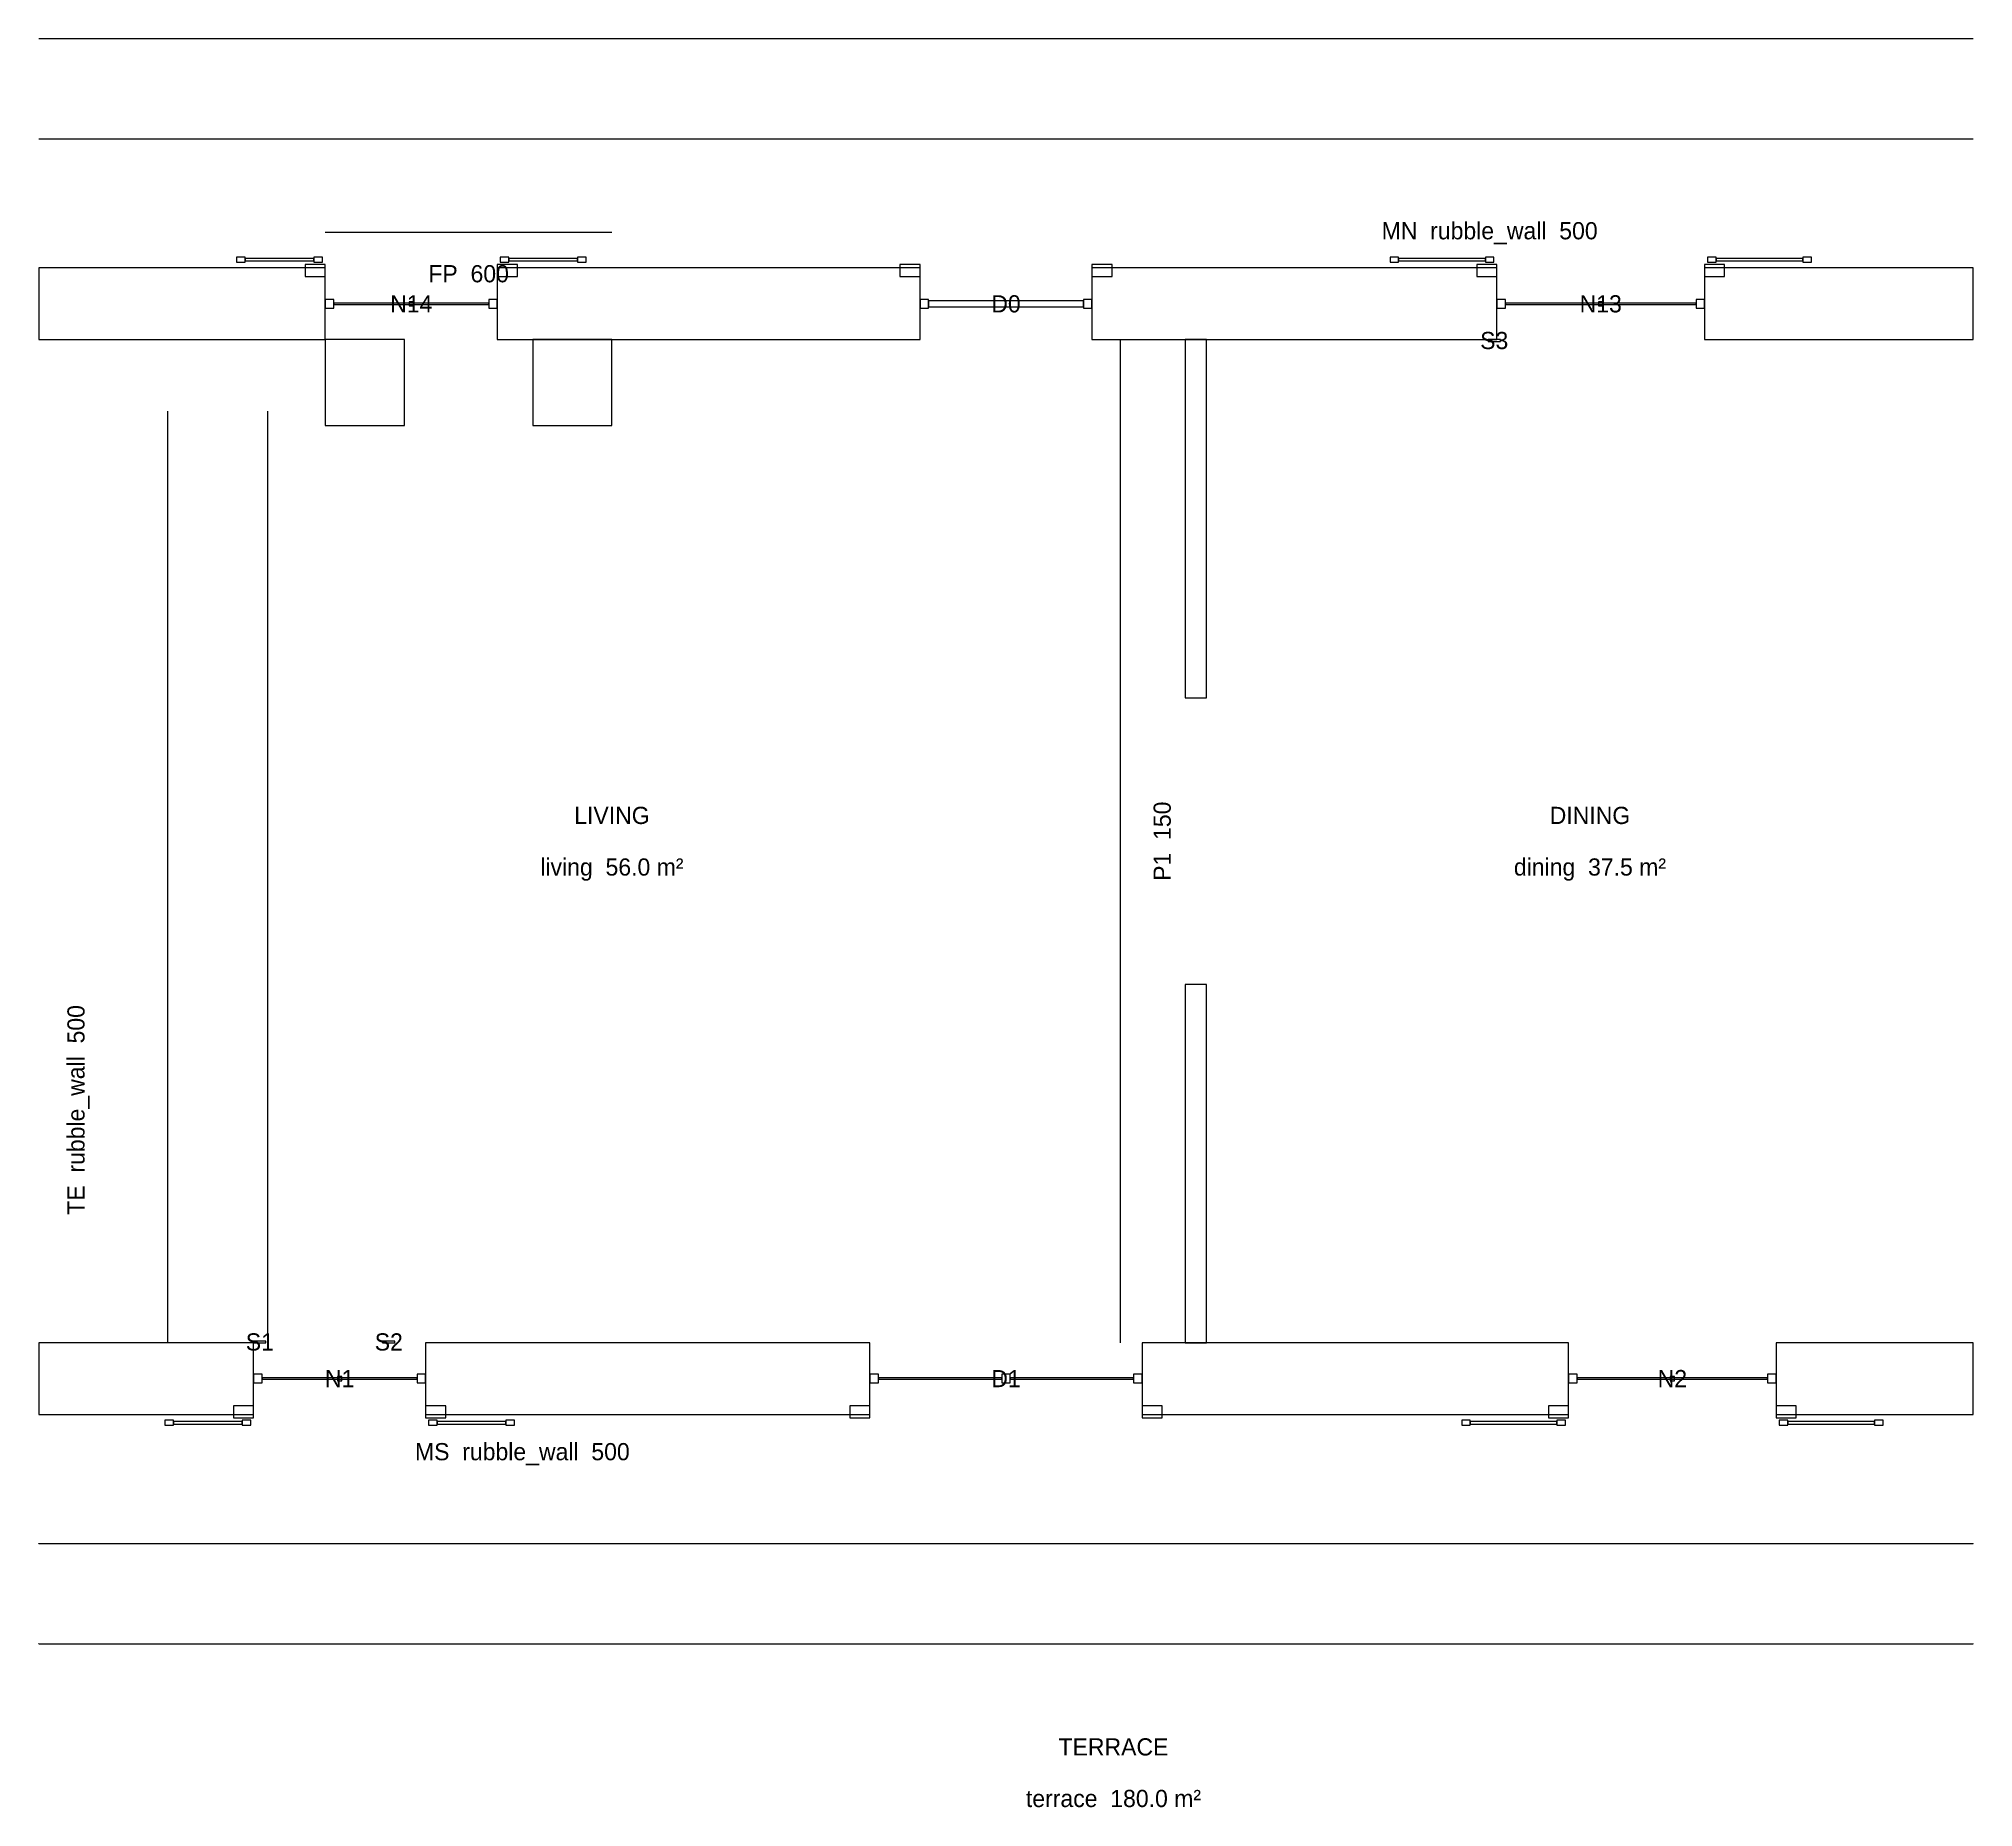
# Model space of a CAD drawing. Header units: millimetres. Extents: x -1600 to 32100, y -3362 to 9600.
# Drawn here: x 7500 to 21000, y -2742 to 9600 of the extents above; entities that cross this region are included whole.
import ezdxf
from ezdxf.enums import TextEntityAlignment as Align

# ---------------------------------------------------------------- set-up
doc = ezdxf.new("R2010")
doc.units = ezdxf.units.MM
for name, color, linetype in [('BELOW', 9, 'Continuous'), ('DIMS', 3, 'Continuous'), ('JOINERY', 8, 'Continuous'), ('OPENINGS', 4, 'Continuous'), ('TEXT', 2, 'Continuous'), ('WALLS', 7, 'Continuous')]:
    doc.layers.add(name, color=color, linetype=linetype)
doc.styles.add('OpenSansCondensed-Light', font='OpenSansCondensed-Light.ttf')
doc.dimstyles.new('EZDXF', dxfattribs={"dimtxt": 0.25, "dimasz": 0.175, "dimexe": 0.375, "dimexo": 0.125, "dimgap": 0.1, "dimtad": 1, "dimlfac": 100, "dimzin": 12, "dimdsep": 46, "dimtxsty": 'OpenSansCondensed-Light', "dimblk": 'ARCHTICK', "dimcen": 2.5, "dimazin": 3, "dimtfac": 0.5, "dimtmove": 2, "dimatfit": 3})

# ---------------------------------------------------------------- blocks, each defined once
blk = doc.blocks.new('_ARCHTICK')
at = {"color": 0, "linetype": 'BYBLOCK', "const_width": 0.15}
blk.add_lwpolyline([(-0.5, -0.5), (0.5, 0.5)], dxfattribs=at)

msp = doc.modelspace()

# ---------------------------------------------------------------- linework, layer by layer
at = {"layer": 'BELOW'}
for points in [[(17614, 7488), (17700, 7488), (17700, 7500), (17614, 7500)], [(9086, 512), (9000, 512), (9000, 500), (9086, 500)], [(9986, 512), (9900, 512), (9900, 500), (9986, 500)]]:
    msp.add_lwpolyline(points, close=True, dxfattribs=at)
at = {"layer": 'JOINERY'}
for points in [[(8880, 8040), (8940, 8040), (8940, 8075), (8880, 8075)], [(8940, 8049), (9420, 8049), (9420, 8067), (8940, 8067)], [(9360, 7940), (9500, 7940), (9500, 8025), (9360, 8025)], [(9420, 8040), (9480, 8040), (9480, 8075), (9420, 8075)], [(10700, 7940), (10840, 7940), (10840, 8025), (10700, 8025)], [(10720, 8040), (10780, 8040), (10780, 8075), (10720, 8075)], [(10780, 8049), (11260, 8049), (11260, 8067), (10780, 8067)], [(11260, 8040), (11320, 8040), (11320, 8075), (11260, 8075)], [(13510, 7940), (13650, 7940), (13650, 8025), (13510, 8025)], [(14850, 7940), (14990, 7940), (14990, 8025), (14850, 8025)], [(16930, 8040), (16990, 8040), (16990, 8075), (16930, 8075)], [(16990, 8049), (17595, 8049), (17595, 8067), (16990, 8067)], [(17535, 7940), (17675, 7940), (17675, 8025), (17535, 8025)], [(17595, 8040), (17655, 8040), (17655, 8075), (17595, 8075)], [(19125, 7940), (19265, 7940), (19265, 8025), (19125, 8025)], [(19145, 8040), (19205, 8040), (19205, 8075), (19145, 8075)], [(19205, 8049), (19810, 8049), (19810, 8067), (19205, 8067)], [(19810, 8040), (19870, 8040), (19870, 8075), (19810, 8075)], [(9000, 60), (8860, 60), (8860, -25), (9000, -25)], [(10340, 60), (10200, 60), (10200, -25), (10340, -25)], [(13300, 60), (13160, 60), (13160, -25), (13300, -25)], [(15340, 60), (15200, 60), (15200, -25), (15340, -25)], [(18175, 60), (18035, 60), (18035, -25), (18175, -25)], [(19765, 60), (19625, 60), (19625, -25), (19765, -25)], [(8440, -40), (8380, -40), (8380, -75), (8440, -75)], [(8920, -49), (8440, -49), (8440, -67), (8920, -67)], [(8980, -40), (8920, -40), (8920, -75), (8980, -75)], [(10280, -40), (10220, -40), (10220, -75), (10280, -75)], [(10760, -49), (10280, -49), (10280, -67), (10760, -67)], [(10820, -40), (10760, -40), (10760, -75), (10820, -75)], [(17490, -40), (17430, -40), (17430, -75), (17490, -75)], [(18095, -49), (17490, -49), (17490, -67), (18095, -67)], [(18155, -40), (18095, -40), (18095, -75), (18155, -75)], [(19705, -40), (19645, -40), (19645, -75), (19705, -75)], [(20310, -49), (19705, -49), (19705, -67), (20310, -67)], [(20370, -40), (20310, -40), (20310, -75), (20370, -75)]]:
    msp.add_lwpolyline(points, close=True, dxfattribs=at)
at = {"layer": 'OPENINGS'}
for points in [[(9560, 7720), (9560, 7780), (9500, 7780), (9500, 7720)], [(9560, 7745), (10640, 7745), (10640, 7755), (9560, 7755)], [(10085, 7735), (10115, 7735), (10115, 7765), (10085, 7765)], [(10640, 7720), (10700, 7720), (10700, 7780), (10640, 7780)], [(13650, 7780), (13650, 7720), (13710, 7720), (13710, 7780)], [(13710, 7730), (14790, 7730), (14790, 7770), (13710, 7770)], [(14790, 7720), (14850, 7720), (14850, 7780), (14790, 7780)], [(17735, 7720), (17735, 7780), (17675, 7780), (17675, 7720)], [(17735, 7745), (19065, 7745), (19065, 7755), (17735, 7755)], [(18385, 7735), (18415, 7735), (18415, 7765), (18385, 7765)], [(19065, 7720), (19125, 7720), (19125, 7780), (19065, 7780)], [(9060, 280), (9000, 280), (9000, 220), (9060, 220)], [(10140, 280), (10140, 220), (10200, 220), (10200, 280)], [(13360, 280), (13300, 280), (13300, 220), (13360, 220)], [(14280, 220), (14280, 280), (14220, 280), (14220, 220)], [(15200, 220), (15200, 280), (15140, 280), (15140, 220)], [(18235, 280), (18175, 280), (18175, 220), (18235, 220)], [(19565, 280), (19565, 220), (19625, 220), (19625, 280)], [(10140, 255), (9060, 255), (9060, 245), (10140, 245)], [(9615, 265), (9585, 265), (9585, 235), (9615, 235)], [(14220, 255), (13360, 255), (13360, 245), (14220, 245)], [(15140, 255), (14280, 255), (14280, 245), (15140, 245)], [(19565, 255), (18235, 255), (18235, 245), (19565, 245)], [(18915, 265), (18885, 265), (18885, 235), (18915, 235)]]:
    msp.add_lwpolyline(points, close=True, dxfattribs=at)
at = {"layer": 'WALLS'}
for points in [[(9500, 7500), (9500, 8000), (7500, 8000), (7500, 7500)], [(13650, 7500), (13650, 8000), (10700, 8000), (10700, 7500)], [(17675, 7500), (17675, 8000), (14850, 8000), (14850, 7500)], [(19125, 7500), (21000, 7500), (21000, 8000), (19125, 8000)], [(10052.7864, 7500), (9500, 7500), (9500, 6900), (10052.7864, 6900)], [(10947.2136, 7500), (10947.2136, 6900), (11500, 6900), (11500, 7500)], [(15500, 5000), (15650, 5000), (15650, 7500), (15500, 7500)], [(15500, 3000), (15500, 500), (15650, 500), (15650, 3000)], [(9000, 500), (7500, 500), (7500, 0), (9000, 0)], [(10200, 500), (10200, 0), (13300, 0), (13300, 500)], [(15200, 500), (15200, 0), (18175, 0), (18175, 500)], [(19625, 500), (19625, 0), (21000, 0), (21000, 500)]]:
    msp.add_lwpolyline(points, close=True, dxfattribs=at)

# ---------------------------------------------------------------- texts
at = {"layer": 'TEXT'}
for s, p in [('MN  rubble_wall  500', (17625, 8260)), ('FP  600', (10500, 7960)), ('N14', (10100, 7750)), ('D0', (14250, 7750)), ('N13', (18400, 7750)), ('S3', (17657, 7494)), ('LIVING', (11500, 4180)), ('DINING', (18325, 4180)), ('living  56.0 m²', (11500, 3820)), ('dining  37.5 m²', (18325, 3820)), ('S1', (9043, 506)), ('S2', (9943, 506)), ('N1', (9600, 250)), ('D1', (14250, 250)), ('N2', (18900, 250)), ('MS  rubble_wall  500', (10875, -260)), ('TERRACE', (15000, -2320)), ('terrace  180.0 m²', (15000, -2680))]:
    msp.add_text(s, height=120, dxfattribs=at).set_placement(p, align=Align.MIDDLE_CENTER)
for s, p in [('P1  150', (15340, 4000)), ('TE  rubble_wall  500', (7760, 2125))]:
    msp.add_text(s, height=120, rotation=90, dxfattribs=at).set_placement(p, align=Align.MIDDLE_CENTER)

# ---------------------------------------------------------------- dimensions: what is measured, and where the dimension line sits
at = {"layer": 'DIMS'}
for base, p1, p2, angle in [((21000, 9600), (21000, 9600), (7500, 9600), 180), ((9500, 8900), (9500, 8900), (7500, 8900), 180), ((10700, 8900), (10700, 8900), (9500, 8900), 180), ((13650, 8900), (13650, 8900), (10700, 8900), 180), ((14850, 8900), (14850, 8900), (13650, 8900), 180), ((17675, 8900), (17675, 8900), (14850, 8900), 180), ((19125, 8900), (19125, 8900), (17675, 8900), 180), ((21000, 8900), (21000, 8900), (19125, 8900), 180), ((15050, 5000), (15050, 5000), (15050, 7500), 90), ((8400, 4550), (8400, 4550), (8400, 7000), 90), ((9100, 500), (9100, 500), (9100, 7000), 90), ((15050, 3000), (15050, 3000), (15050, 5000), 90), ((8400, 2950), (8400, 2950), (8400, 4550), 90), ((15050, 500), (15050, 500), (15050, 3000), 90), ((8400, 500), (8400, 500), (8400, 2950), 90)]:
    msp.add_linear_dim(base=base, p1=p1, p2=p2, angle=angle, dimstyle='EZDXF', dxfattribs=at).render()
for base, p1, p2 in [((9500, 8250), (9500, 8250), (9900, 8250)), ((9900, 8250), (9900, 8250), (11100, 8250)), ((11100, 8250), (11100, 8250), (11500, 8250)), ((7500, -900), (7500, -900), (9000, -900)), ((9000, -900), (9000, -900), (10200, -900)), ((10200, -900), (10200, -900), (13300, -900)), ((13300, -900), (13300, -900), (15200, -900)), ((15200, -900), (15200, -900), (18175, -900)), ((18175, -900), (18175, -900), (19625, -900)), ((19625, -900), (19625, -900), (21000, -900)), ((7500, -1600), (7500, -1600), (21000, -1600))]:
    msp.add_linear_dim(base=base, p1=p1, p2=p2, dimstyle='EZDXF', dxfattribs=at).render()

doc.saveas('drawing.dxf')
